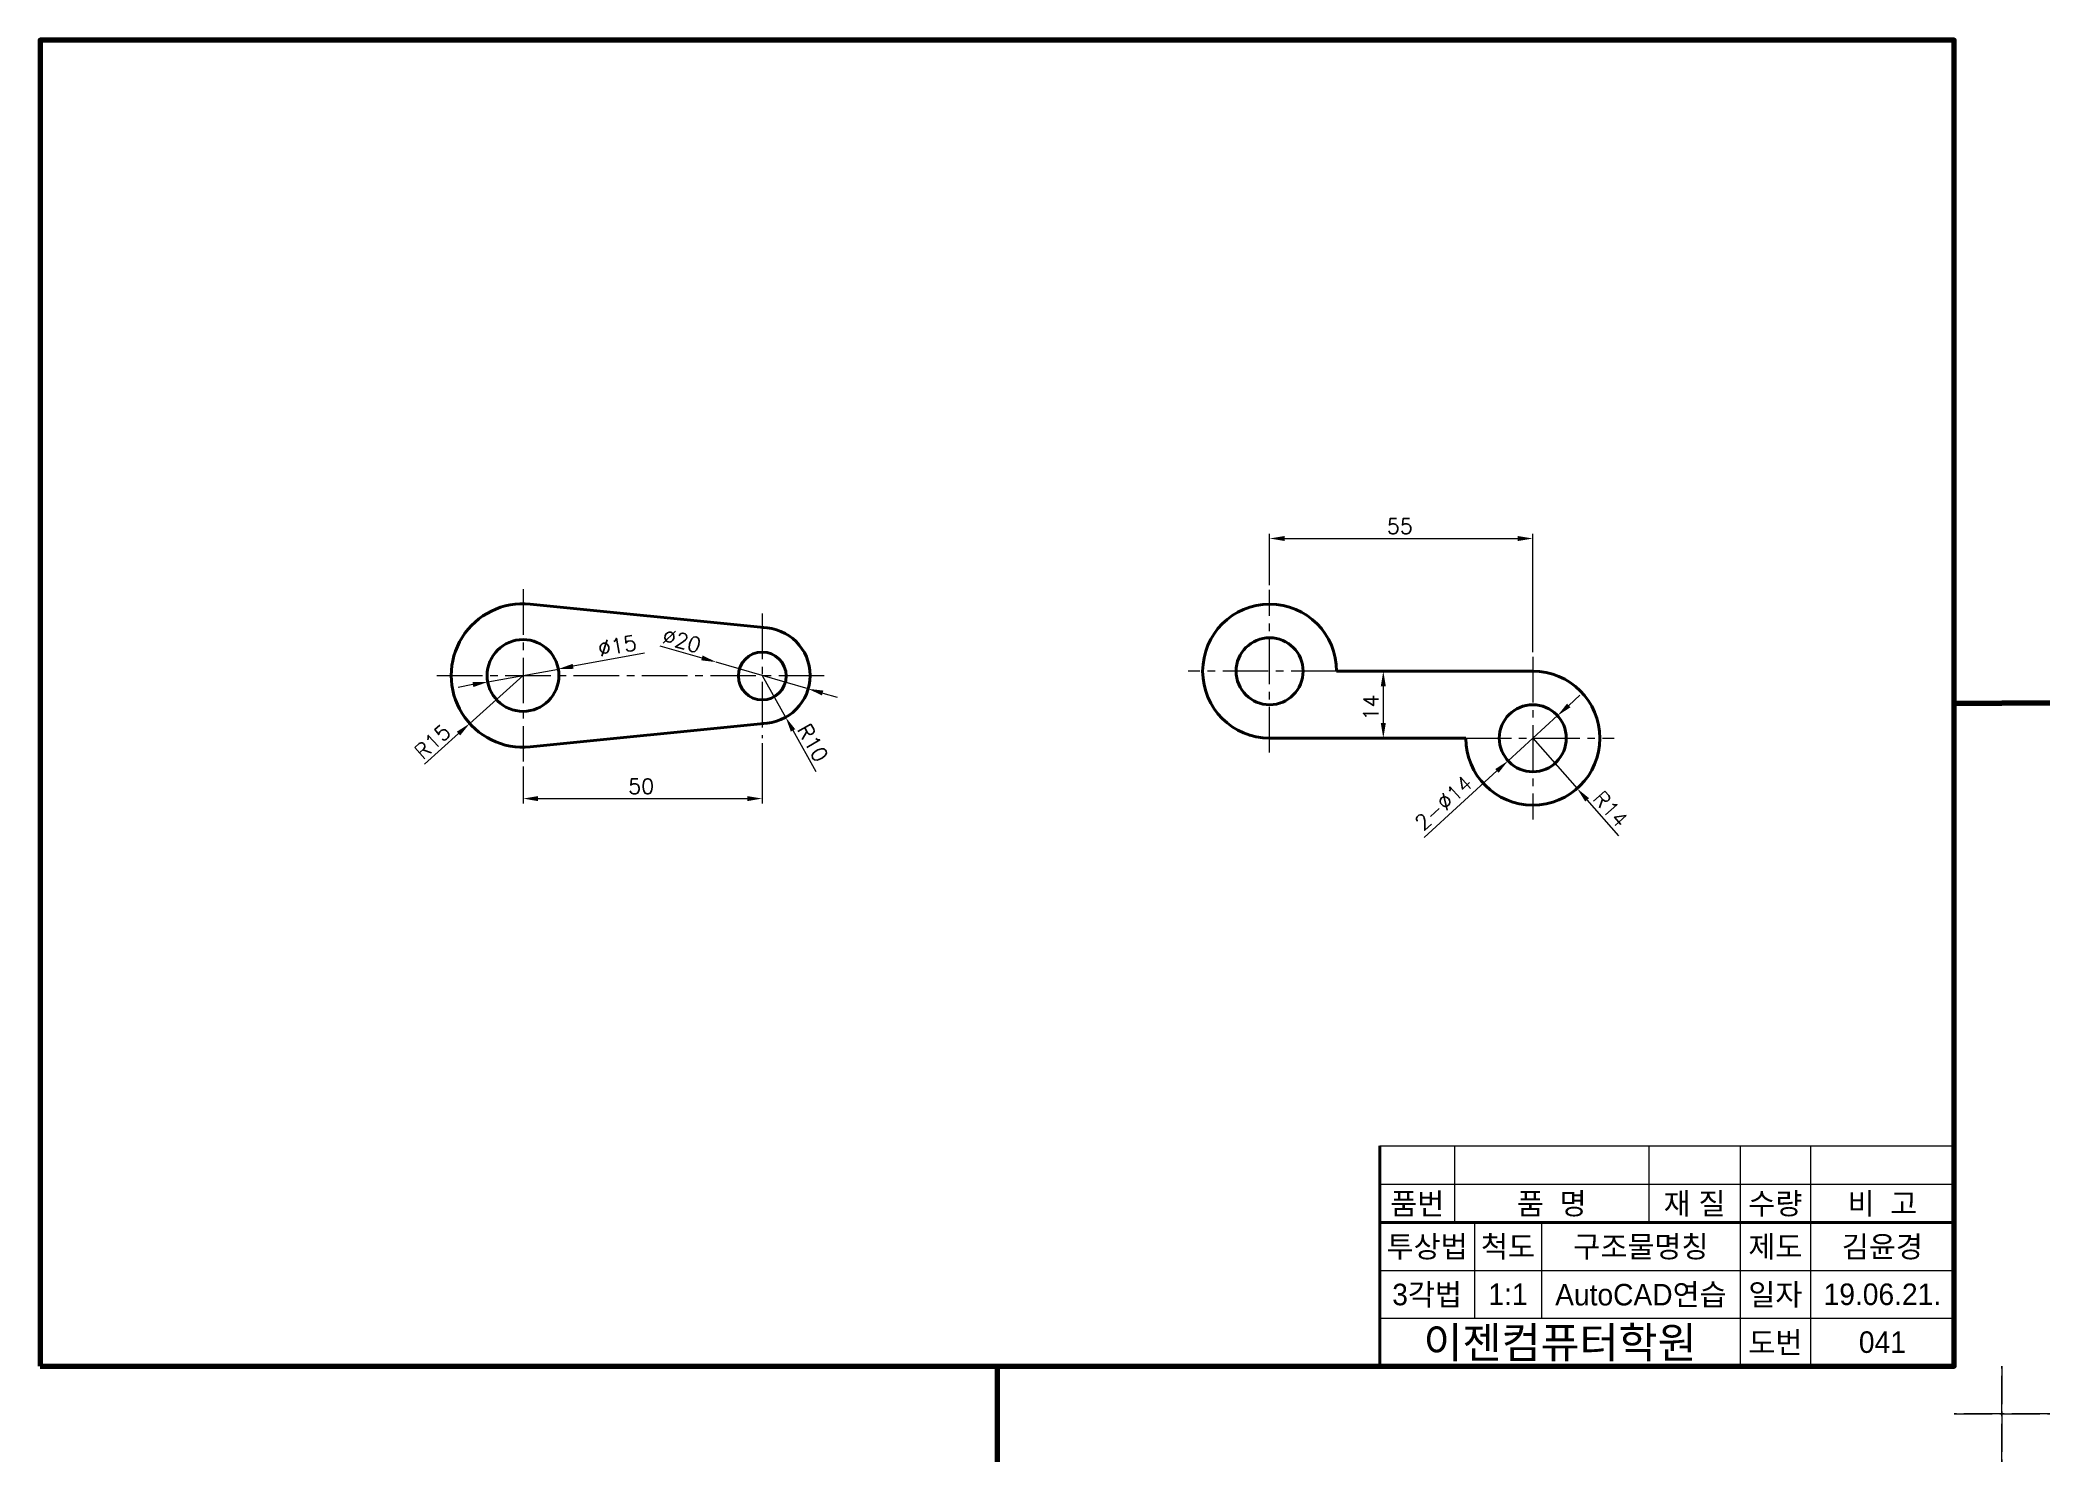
# Model space of a CAD drawing. Header units: millimetres. Extents: x 0 to 4210, y 0 to 2980.
# Drawn here: x 10 to 430, y 1178 to 1475 of the extents above; entities that cross this region are included whole.
import ezdxf
from ezdxf.enums import TextEntityAlignment as Align

# ---------------------------------------------------------------- set-up
doc = ezdxf.new("R2010")
doc.units = ezdxf.units.MM
doc.linetypes.add('CENTER2', pattern=[28.575, 19.05, -3.175, 3.175, -3.175])
doc.linetypes.add('PHANTOM2', pattern=[31.75, 15.875, -3.175, 3.175, -3.175, 3.175, -3.175])
for name, color, linetype, lineweight in [('가는선', 1, 'Continuous', 13), ('구분선', 1, 'PHANTOM2', 13), ('문자', 2, 'Continuous', 20), ('외곽선', 4, 'Continuous', 70), ('외형선', 3, 'Continuous', 40), ('중심선', 1, 'CENTER2', 13), ('치수선', 1, 'Continuous', 13)]:
    doc.layers.add(name, color=color, linetype=linetype, lineweight=lineweight)
doc.styles.get("Standard").update_dxf_attribs({"font": 'romans.shx'})
doc.styles.add('한글', font='')
doc.styles.get('한글').set_extended_font_data('Gulim')

msp = doc.modelspace()

# ---------------------------------------------------------------- texts
at = {"layer": '문자', "ltscale": 0.5}
for s, p in [('55', (291.45, 1371.89)), ('50', (132.91, 1317.56))]:
    msp.add_text(s, height=3.15, dxfattribs=at).set_placement(p)
for s, rotation, p in [('∅15', 10.3422, (126.9, 1346.21)), ('∅20', 343.8203, (139.77, 1349.16)), ('14', 90, (289.7, 1332.87)), ('R15', 41.9865, (90, 1324.52)), ('R10', 299.2632, (168.08, 1331.03)), ('2-∅14', 42.3534, (299.08, 1309.67))]:
    msp.add_text(s, height=3.15, rotation=rotation, dxfattribs=at).set_placement(p)
at = {"layer": '문자'}
msp.add_text('R14', height=3.15, rotation=311.3971, dxfattribs=at).set_placement((334.31, 1316.43))
at = {"layer": '문자', "ltscale": 0.5, "style": '한글'}
for s, height, p in [('품번', 4.5, (297.79, 1232)), ('품  명', 4.5, (325.9, 1232)), ('재 질', 4.5, (355.75, 1232)), ('수량', 4.5, (372.64, 1232)), ('비  고', 4.5, (395.01, 1232)), ('투상법', 4.5, (299.86, 1223)), ('척도', 4.5, (316.76, 1223)), ('구조물명칭', 4.5, (344.54, 1223)), ('제도', 4.5, (372.64, 1223)), ('김윤경', 4.5, (395.01, 1223)), ('3각법', 4.5, (299.86, 1213)), ('1:1', 4.5, (316.76, 1213)), ('AutoCAD연습', 4.5, (344.54, 1213)), ('일자', 4.5, (372.64, 1213)), ('19.06.21.', 4.5, (395.01, 1213)), ('이젠컴퓨터학원', 6.5, (327.64, 1203)), ('도번', 4.5, (372.64, 1203)), ('041', 4.5, (395.01, 1203))]:
    msp.add_text(s, height=height, dxfattribs=at).set_placement(p, align=Align.MIDDLE)

# ---------------------------------------------------------------- linework, layer by layer
at = {"layer": '가는선', "ltscale": 0.5}
for p, q in [((290, 1244), (410, 1244)), ((305.58, 1244), (305.58, 1228)), ((346.22, 1244), (346.22, 1228)), ((365.27, 1244), (365.27, 1198)), ((380.01, 1244), (380.01, 1198)), ((290, 1236), (410, 1236)), ((309.73, 1228), (309.73, 1208)), ((323.8, 1228), (323.8, 1208)), ((290, 1218), (410, 1218)), ((290, 1208), (410, 1208))]:
    msp.add_line(p, q, dxfattribs=at)
at = {"layer": '구분선', "ltscale": 0.5}
for points in [[(410, 1188), (420, 1188), (420, 1198)], [(410, 1188), (420, 1188), (420, 1198)], [(420, 1198), (420, 1188), (430, 1188)], [(420, 1198), (420, 1188), (430, 1188)], [(420, 1198), (420, 1188), (430, 1188)], [(420, 1198), (420, 1188), (430, 1188)], [(420, 1178), (420, 1188), (410, 1188)], [(430, 1188), (420, 1188), (420, 1178)], [(430, 1188), (420, 1188), (420, 1178)]]:
    msp.add_lwpolyline(points, dxfattribs=at)
at = {"layer": '외곽선', "ltscale": 0.5}
for p, q in [((410, 1336.5), (420, 1336.5)), ((430, 1336.5), (420, 1336.5)), ((430, 1336.5), (420, 1336.5)), ((410, 1198), (410, 1244)), ((210, 1198), (210, 1188)), ((210, 1198), (210, 1188)), ((210, 1188), (210, 1178))]:
    msp.add_line(p, q, dxfattribs=at)
msp.add_lwpolyline([(10, 1198), (410, 1198), (410, 1475), (10, 1475)], close=True, dxfattribs=at)
at = {"layer": '외형선', "ltscale": 0.5}
for p, q in [((112.41, 1357.2), (161.91, 1352.23)), ((280.95, 1343.17), (321.95, 1343.17)), ((112.41, 1327.35), (161.91, 1332.33)), ((307.95, 1329.17), (266.95, 1329.17)), ((290, 1244), (290, 1236)), ((290, 1236), (290, 1228)), ((290, 1228), (410, 1228)), ((290, 1228), (290, 1208)), ((290, 1208), (290, 1198))]:
    msp.add_line(p, q, dxfattribs=at)
for centre, radius in [((110.91, 1342.28), 7.5), ((266.95, 1343.17), 7), ((160.91, 1342.17), 5), ((321.95, 1329.17), 7)]:
    msp.add_circle(centre, radius, dxfattribs=at)
for centre, radius, start, end in [((110.91, 1342.28), 15, 84.2608, 275.7392), ((266.95, 1343.17), 14, 0, 270), ((160.91, 1342.28), 10, 270, 90), ((321.95, 1329.17), 14, 180, 90)]:
    msp.add_arc(centre, radius, start, end, dxfattribs=at)
at = {"layer": '중심선', "ltscale": 0.5}
for p, q in [((110.91, 1360.28), (110.91, 1324.28)), ((266.95, 1326.17), (266.95, 1360.17)), ((160.91, 1355.22), (160.91, 1329.17)), ((321.95, 1346.17), (321.95, 1312.17)), ((92.91, 1342.28), (174.76, 1342.28)), ((280.95, 1343.17), (249.95, 1343.17)), ((307.95, 1329.17), (338.95, 1329.17))]:
    msp.add_line(p, q, dxfattribs=at)
at = {"layer": '치수선', "ltscale": 0.5}
for p, q in [((266.95, 1361.17), (266.95, 1371.89)), ((270.1, 1370.89), (318.8, 1370.89)), ((321.95, 1347.17), (321.95, 1371.89)), ((139.48, 1348.5), (148.28, 1345.94)), ((136.32, 1346.92), (121.39, 1344.19)), ((170.51, 1339.49), (151.31, 1345.07)), ((100.43, 1340.37), (97.33, 1339.8)), ((110.91, 1342.28), (99.76, 1332.24)), ((103.53, 1340.93), (118.29, 1343.63)), ((160.91, 1342.28), (165.8, 1333.56)), ((290.7, 1340.02), (290.7, 1332.32)), ((173.54, 1338.61), (176.57, 1337.74)), ((329.45, 1336.01), (331.78, 1338.13)), ((327.12, 1333.89), (316.78, 1324.46)), ((90.32, 1323.75), (97.42, 1330.14)), ((160.91, 1328.17), (160.91, 1315.56)), ((172.18, 1322.16), (167.34, 1330.81)), ((110.91, 1323.28), (110.91, 1315.56)), ((299.22, 1308.45), (314.45, 1322.33)), ((114.06, 1316.56), (157.76, 1316.56))]:
    msp.add_line(p, q, dxfattribs=at)
at = {"layer": '치수선'}
for p, q in [((321.95, 1329.17), (331.21, 1318.67)), ((339.92, 1308.78), (333.29, 1316.31))]:
    msp.add_line(p, q, dxfattribs=at)
at = {"layer": '치수선', "ltscale": 0.5}
msp.add_arc((161.76, 1342.3), 10, 359.8605, 359.9303, dxfattribs=at)
for points in [[(270.1, 1371.42), (270.1, 1370.37), (266.95, 1370.89)], [(318.8, 1371.42), (318.8, 1370.37), (321.95, 1370.89)], [(121.29, 1344.71), (121.48, 1343.67), (118.29, 1343.63)], [(148.43, 1346.45), (148.14, 1345.44), (151.31, 1345.07)], [(100.34, 1340.88), (100.53, 1339.85), (103.53, 1340.93)], [(290.18, 1340.02), (291.23, 1340.02), (290.7, 1343.17)], [(173.69, 1339.12), (173.39, 1338.11), (170.51, 1339.49)], [(329.1, 1336.4), (329.81, 1335.62), (327.12, 1333.89)], [(97.07, 1330.53), (97.77, 1329.75), (99.76, 1332.24)], [(167.8, 1331.06), (166.88, 1330.55), (165.8, 1333.56)], [(290.18, 1332.32), (291.23, 1332.32), (290.7, 1329.17)], [(314.1, 1322.72), (314.8, 1321.95), (316.78, 1324.46)], [(114.06, 1317.08), (114.06, 1316.03), (110.91, 1316.56)], [(157.76, 1317.08), (157.76, 1316.03), (160.91, 1316.56)]]:
    msp.add_solid(points, dxfattribs=at)
at = {"layer": '치수선'}
msp.add_solid([(333.69, 1316.65), (332.9, 1315.96), (331.21, 1318.67)], dxfattribs=at)

msp.set_redraw_order([(e.dxf.handle, doc.entitydb.next_handle()) for e in msp.query("TEXT MTEXT ATTDEF DIMENSION ARC_DIMENSION")])  # texts and dimensions are drawn at this point

doc.saveas('drawing.dxf')
